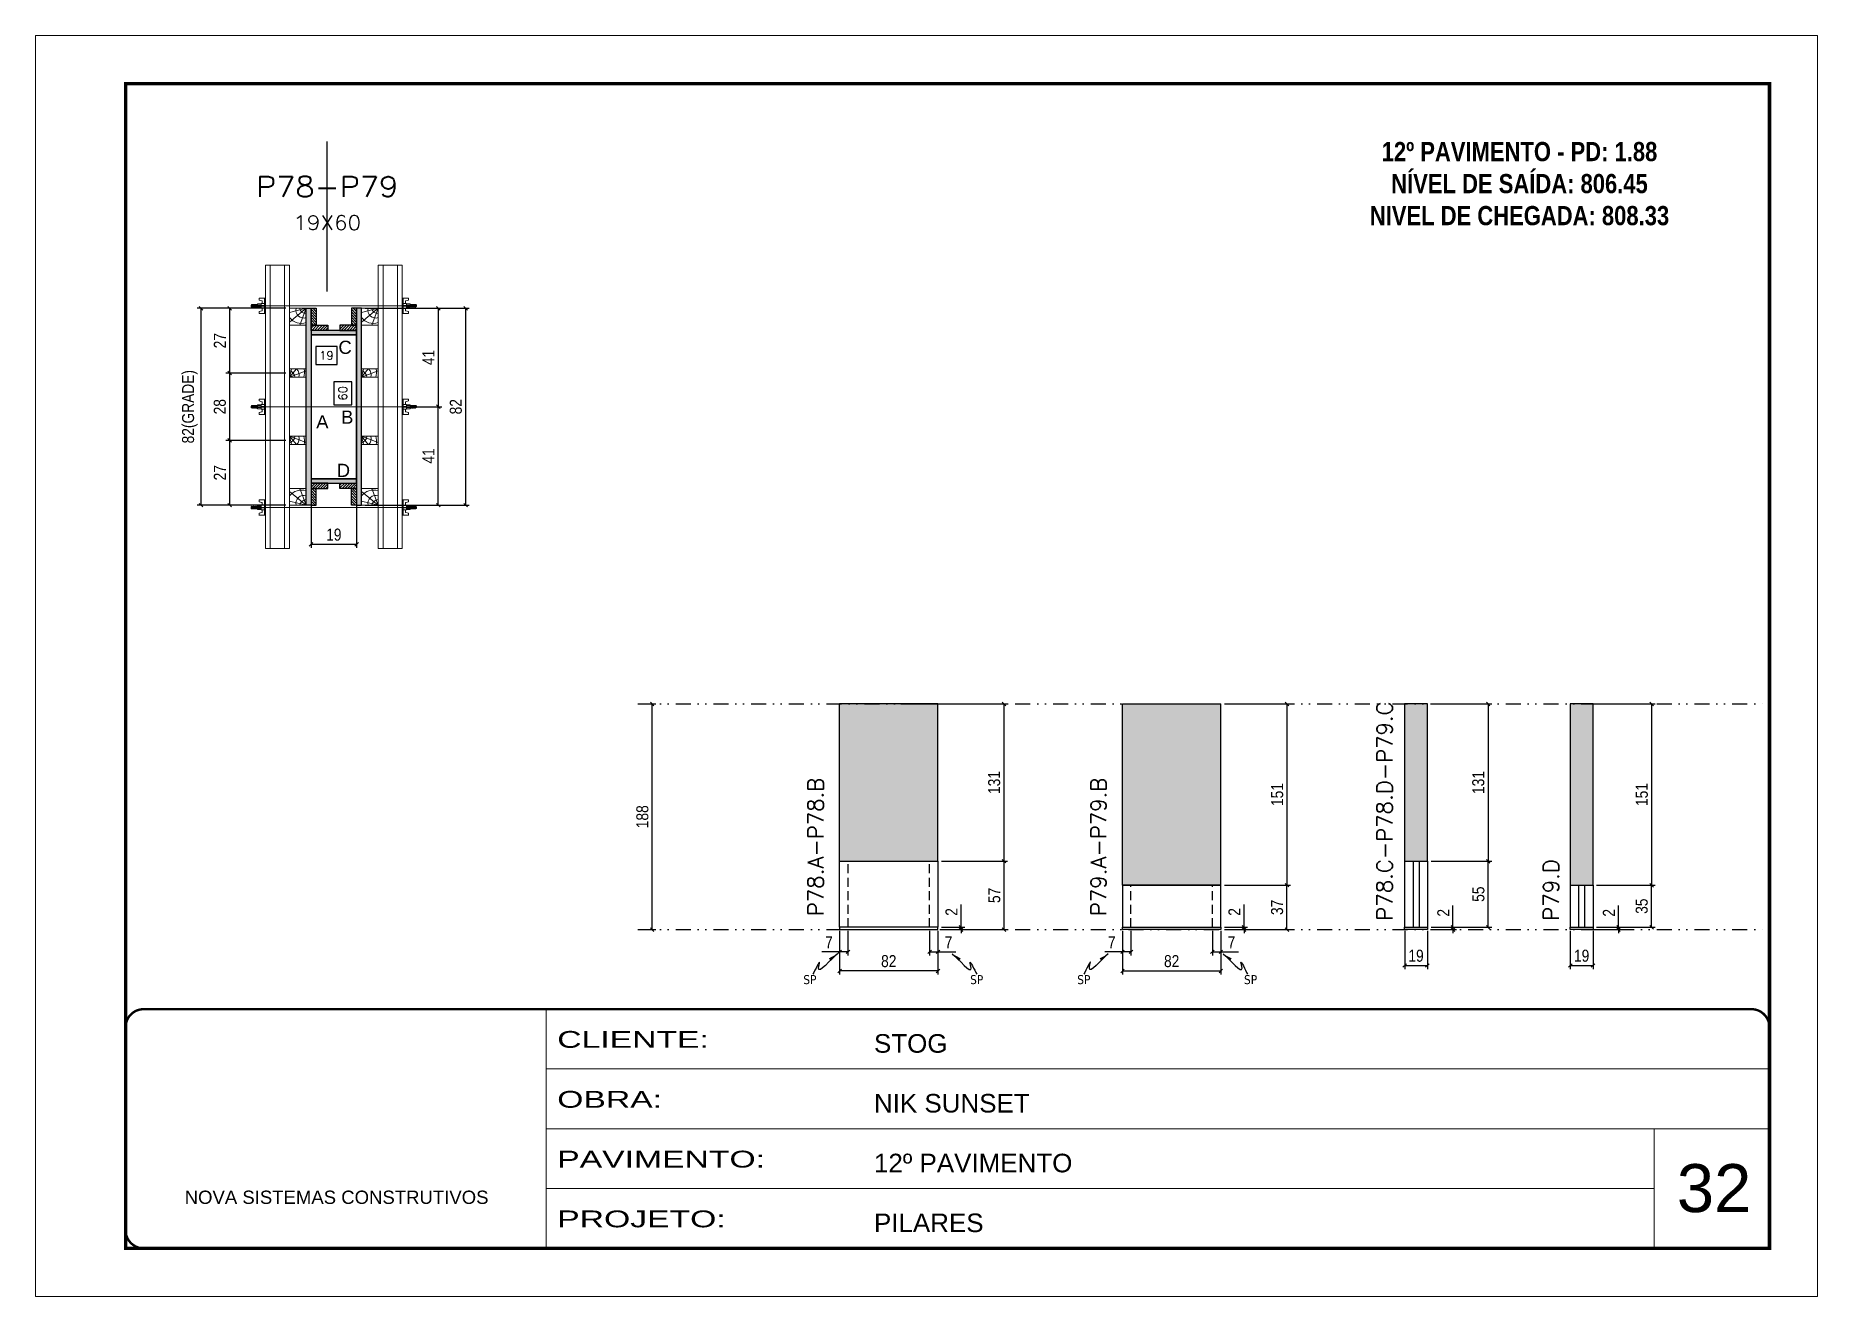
# Model space of a CAD drawing. Extents: x 808 to 7089, y -98 to 17032.
# Drawn here: x 5604 to 7089, y 7942 to 8992 of the extents above; entities that cross this region are included whole.
import ezdxf
from ezdxf.enums import TextEntityAlignment as Align

# ---------------------------------------------------------------- set-up
doc = ezdxf.new("R2010")
doc.units = 0
for name, pattern in [('CONTINUO', [0]), ('DASHED', [0.75, 0.5, -0.25]), ('DIVIDE2', [0.625, 0.25, -0.125, 0, -0.125, 0, -0.125]), ('HIDDEN', [0.375, 0.25, -0.125])]:
    doc.linetypes.add(name, pattern=pattern)
for name, color, linetype, lineweight in [('CARIMBO', 255, 'Continuous', 9), ('Folhas', 255, 'Continuous', 9), ('Hachura', 251, 'Continuous', 9), ('Madeira', 126, 'Continuous', 18), ('Perfil Metálico', 224, 'Continuous', 18), ('SARRAFO DE PRESSAO', 251, 'DASHED', 9), ('Texto Seção', 7, 'Continuous', 15)]:
    doc.layers.add(name, color=color, linetype=linetype, lineweight=lineweight)
for name, color, linetype in [('CHAPA', 1, 'Continuous'), ('COTA', 241, 'Continuous'), ('MEIO_PONT', 93, 'Continuous'), ('NOMENCLATURA', 7, 'Continuous'), ('Nível', 160, 'Continuous'), ('Painéis', 200, 'Continuous'), ('SARR_2.2x7', 40, 'Continuous'), ('SARRAFO', 251, 'Continuous'), ('Sarrafo de Pressão', 42, 'HIDDEN'), ('texto', 7, 'Continuous'), ('Texto de Titulo', 7, 'Continuous'), ('Texto Qtd Sarr', 242, 'Continuous'), ('TEXTO_GERAL', 7, 'Continuous')]:
    doc.layers.add(name, color=color, linetype=linetype)
doc.styles.add('ARIAL', font='arial.ttf')
doc.styles.add('COTA TECNICA', font='techl___.ttf', dxfattribs={"height": 10})
doc.styles.add('COTA TECNICA 2X', font='techl___.ttf', dxfattribs={"height": 10})
doc.styles.add('COTA TECNICA-50', font='techl___.ttf', dxfattribs={"height": 10})
doc.styles.add('REGUA-120', font='ROMANS.shx', dxfattribs={"height": 15})
doc.styles.add('ROMANC', font='techb___.ttf', dxfattribs={"height": 2.5})
doc.styles.add('ROMANS', font='romans.shx')
doc.styles.get("Standard").update_dxf_attribs({"font": 'arial.ttf'})
doc.styles.add('Tecnologia', font='')
doc.styles.get('Tecnologia').set_extended_font_data('Forgotten Futurist')
doc.dimstyles.new('COTA PAINEL-50', dxfattribs={"dimtxt": 10, "dimasz": 3, "dimexe": 3, "dimexo": 3, "dimgap": 3, "dimtad": 1, "dimdec": 1, "dimzin": 12, "dimdsep": 46, "dimtxsty": 'COTA TECNICA-50', "dimblk1": 'OBLIQUE', "dimblk2": 'OBLIQUE', "dimsah": 1, "dimcen": 0.9, "dimclrd": 4, "dimclre": 4, "dimclrt": 240, "dimadec": 1, "dimazin": 3, "dimtfac": 1, "dimtdec": 1, "dimtmove": 0, "dimatfit": 3, "dimfxl": 1, "dimtolj": 1, "dimtzin": 12, "dimarcsym": 0})
doc.dimstyles.new('PAINEL', dxfattribs={"dimtxt": 10, "dimasz": 3, "dimexe": 3, "dimexo": 3, "dimgap": 3, "dimtad": 1, "dimdec": 1, "dimzin": 12, "dimdsep": 46, "dimtxsty": 'COTA TECNICA', "dimblk1": 'OBLIQUE', "dimblk2": 'OBLIQUE', "dimsah": 1, "dimcen": 0.9, "dimclrd": 4, "dimclre": 4, "dimclrt": 240, "dimadec": 1, "dimazin": 3, "dimtfac": 1, "dimtdec": 1, "dimtmove": 0, "dimatfit": 3, "dimfxl": 1, "dimtolj": 1, "dimtzin": 12, "dimarcsym": 0})
doc.dimstyles.new('SECAO PILAR', dxfattribs={"dimtxt": 10, "dimasz": 3, "dimexe": 3, "dimexo": 3, "dimgap": 3, "dimtad": 1, "dimdec": 1, "dimlfac": 0.5, "dimzin": 12, "dimdsep": 46, "dimtxsty": 'COTA TECNICA 2X', "dimblk1": 'OBLIQUE', "dimblk2": 'OBLIQUE', "dimsah": 1, "dimcen": 0.9, "dimclrd": 256, "dimclre": 256, "dimclrt": 256, "dimadec": 1, "dimazin": 3, "dimtfac": 1, "dimtdec": 1, "dimtmove": 0, "dimatfit": 3, "dimfxl": 1, "dimtolj": 1, "dimtzin": 12, "dimarcsym": 0})
doc.dimstyles.new('SECÇÃO 2', dxfattribs={"dimtxt": 7, "dimasz": 6, "dimexe": 0.18, "dimexo": 2, "dimgap": -4, "dimtad": 3, "dimdec": 1, "dimlfac": 0.5, "dimzin": 12, "dimdsep": 46, "dimtxsty": 'ROMANS', "dimblk": 'ARCHTICK', "dimcen": 0.09, "dimse1": 1, "dimse2": 1, "dimsd1": 1, "dimsd2": 1, "dimclrd": 180, "dimclre": 5, "dimclrt": 1, "dimadec": 0, "dimazin": 3, "dimtfac": 1, "dimtdec": 1, "dimtofl": 0, "dimtmove": 0, "dimatfit": 3, "dimldrblk": 'ARCHTICK', "dimfxl": 1, "dimtolj": 1, "dimtzin": 0, "dimarcsym": 0})
doc.dimstyles.get("Standard").update_dxf_attribs({"dimtxt": 0.18, "dimasz": 0.18, "dimexe": 0.18, "dimexo": 0.0625, "dimgap": 0.09, "dimtad": 0, "dimtih": 1, "dimtoh": 1, "dimdec": 4, "dimzin": 0, "dimdsep": 46, "dimtxsty": 'Standard', "dimcen": 0.09, "dimadec": 0, "dimazin": 0, "dimtfac": 1, "dimtdec": 4, "dimtofl": 0, "dimtmove": 0, "dimatfit": 3, "dimfxl": 1, "dimtolj": 1, "dimtzin": 0, "dimarcsym": 0})
pattern_1 = [(135, (-17058.2216, 18104.3411), (-1.12253202, -1.12253202), [])]
pattern_2 = [(135, (-17058.2216, 17889.3411), (-1.12253202, -1.12253202), [])]
pattern_3 = [(45, (15336.1384, 31511.1975), (-1.12253202, 1.12253202), [])]
pattern_4 = [(45, (15336.1384, 31531.1975), (-1.12253202, 1.12253202), [])]
pattern_5 = [(50, (27, -3374.7253), (5.46554, -0.4781726), [0.5715, -6.2865]), (355, (27, -3374.7253), (-1.0573026, 5.7317054), [0.4572, -5.0292175]), (100.451445, (27.4555, -3374.765), (4.4082374, 5.2535326), [0.4857003, -5.3427073]), (46.1842, (27, -3373.201), (8.1323712, -1.26127), [0.85725, -9.42975]), (96.63556, (27.678, -3373.3064), (7.122124, 7.4227837), [0.7285507, -8.014068]), (351.18415, (27, -3373.201), (7.122124, 7.4227837), [0.685799, -7.543792]), (21, (27.762, -3373.5823), (4.5484317, -3.067956), [0.5715, -6.2865]), (326, (27.762, -3373.5823), (1.8540609, 5.525639), [0.4572, -5.0292]), (71.451445, (28.141, -3373.838), (6.4024926, 2.457683), [0.4857003, -5.3426981]), (37.5, (27, -3374.7253), (0.0926581, 2.53665117), [0, -4.96824, 0, -5.1054, 0, -5.04825]), (7.5, (27, -3374.7253), (2.0045899, 3.00541724), [0, -2.91084, 0, -4.85394, 0, -1.92405]), (327.5, (25.3007, -3374.7253), (4.06771786, -0.17186232), [0, -1.905, 0, -5.9436, 0, -7.8867]), (317.5, (24.5387, -3374.7253), (4.4438754, 0.7627947), [0, -2.4765, 0, -3.94716, 0, -5.6007])]

msp = doc.modelspace()

# ---------------------------------------------------------------- texts
at = {"layer": 'CARIMBO', "style": 'ARIAL'}
msp.add_text('32', height=40, dxfattribs=at).set_placement((6971.53, 8012.6))
at = {"layer": 'NOMENCLATURA', "color": 2, "insert": (6840.41, 8930.59), "char_height": 16, "attachment_point": 2, "style": 'ROMANC'}
msp.add_mtext_dynamic_manual_height_columns('\\P12º PAVIMENTO - PD: 1.88\\PNÍVEL DE SAÍDA: 806.45\\PNIVEL DE CHEGADA: 808.33', width=328.3607, gutter_width=1, heights=[0], dxfattribs=at)
at = {"layer": 'texto', "color": 0, "char_height": 7.5, "attachment_point": 5}
for insert in [(6248.97, 8206.19), (6387.99, 8206.19), (6477.26, 8206.19), (6616.29, 8206.19)]:
    msp.add_mtext('{\\fTahoma|b0|i0|c0|p34;\\C4;SP}', dxfattribs=dict(at, insert=insert))
at = {"layer": 'Texto Seção', "char_height": 13, "attachment_point": 7, "rotation": 90, "style": 'REGUA-120'}
for s, insert, width in [('P78.C-P78.D-P79.C', (6734.43, 8255.28), 286.3299), ('P78.A-P78.B', (6260.28, 8259.12), 285.3299), ('P79.A-P79.B', (6496.04, 8259.12), 285.3299), ('\\pxt4;P79.D', (6873.25, 8255.28), 286.3299)]:
    msp.add_mtext(s, dxfattribs=dict(at, insert=insert, width=width))
at = {"layer": 'TEXTO_GERAL', "style": 'ARIAL'}
for s, p in [('C', (5861.59, 8732.89)), ('A', (5842.64, 8670.84)), ('B', (5863.36, 8674.75)), ('D', (5860.19, 8630.39))]:
    msp.add_text(s, height=11, dxfattribs=at).set_placement(p, align=Align.MIDDLE_CENTER)

# ---------------------------------------------------------------- blocks, each defined once
blk = doc.blocks.new('9999999999')
at = {"color": 30, "linetype": 'CONTINUO'}
for p, q in [((98564.6, 34230.2), (98564.6, 34429.4)), ((98564.6, 34379.6), (99584, 34379.6)), ((98564.6, 34329.8), (99488, 34329.8)), ((99584, 34329.8), (99488, 34329.8)), ((99488, 34329.8), (99488, 34230.2)), ((98564.6, 34280), (99488, 34280))]:
    blk.add_line(p, q, dxfattribs=at)
at = {"color": 30, "linetype": 'CONTINUO', "const_width": 2}
blk.add_lwpolyline([(99584, 34230.2), (99584, 34414.4, 0.414214), (99569, 34429.4), (98229, 34429.4, 0.414214), (98214, 34414.4), (98214, 34245.2, 0.414214), (98229, 34230.2), (99584, 34230.2)], format="xyb", dxfattribs=at)
at = {"layer": 'Folhas'}
blk.add_lwpolyline([(98139, 34190.2), (99624, 34190.2), (99624, 35240.2), (98139, 35240.2)], close=True, dxfattribs=at)
at = {"layer": 'Folhas', "color": 30, "const_width": 3}
blk.add_lwpolyline([(98214, 34230.2), (99584, 34230.2), (99584, 35200.2), (98214, 35200.2)], close=True, dxfattribs=at)
at = {"color": 7, "linetype": 'Continuous', "ltscale": 5, "style": 'ARIAL'}
for s, height, p in [('STOG', 15.48, (98837.7, 34393.1)), ('NIK SUNSET', 15.48, (98837.7, 34343.3)), ('12º PAVIMENTO', 15.483, (98837.7, 34293.5)), ('NOVA SISTEMAS CONSTRUTIVOS', 11.059, (98263.2, 34267.2)), ('PILARES', 15.48, (98837.7, 34243.7))]:
    blk.add_text(s, height=height, dxfattribs=at).set_placement(p)
at = {"layer": 'Folhas', "color": 7, "style": 'Tecnologia', "width": 1.5}
for s, p in [('CLIENTE:', (98573.7, 34397.2)), ('OBRA:', (98573.7, 34347.3)), ('PAVIMENTO:', (98573.7, 34297.5)), ('PROJETO:', (98573.7, 34247.7))]:
    blk.add_text(s, height=14, dxfattribs=at).set_placement(p)
blk = doc.blocks.new('_Oblique')
at = {"color": 0, "linetype": 'ByBlock', "lineweight": -2}
blk.add_line((-0.5, -0.5), (0.5, 0.5), dxfattribs=at)
blk = doc.blocks.new('*D2083')
at = {"layer": 'COTA', "color": 4, "lineweight": -2, "transparency": 16777216}
for p, q in [((6108.7, 8435.9), (6120.5, 8435.9)), ((6117.5, 8247.9), (6117.5, 8435.9)), ((6108.7, 8247.9), (6120.5, 8247.9))]:
    blk.add_line(p, q, dxfattribs=at)
at = {"layer": 'Defpoints', "color": 0, "transparency": 16777216}
for p in [(6105.7, 8435.9), (6117.5, 8435.9), (6105.7, 8247.9)]:
    blk.add_point(p, dxfattribs=at)
at = {"layer": 'COTA', "color": 4, "lineweight": -2, "transparency": 16777216, "xscale": 3, "yscale": 3, "zscale": 3}
for p, rotation in [((6117.5, 8435.9), 90), ((6117.5, 8247.9), 270)]:
    blk.add_blockref('_Oblique', p, dxfattribs=dict(at, rotation=rotation))
at = {"layer": 'COTA', "color": 240, "transparency": 16777216, "insert": (6109.4, 8341.9), "char_height": 10, "attachment_point": 5, "rotation": 90, "style": 'COTA TECNICA-50'}
blk.add_mtext('\\A1;188', dxfattribs=at)
blk = doc.blocks.new('*D2055')
at = {"layer": 'COTA', "color": 4, "lineweight": -2, "transparency": 16777216}
for p, q in [((6273.7, 8246.9), (6273.7, 8210.5)), ((6355.7, 8246.9), (6355.7, 8210.5)), ((6355.7, 8213.5), (6273.7, 8213.5))]:
    blk.add_line(p, q, dxfattribs=at)
at = {"layer": 'Defpoints', "color": 0, "transparency": 16777216}
for p in [(6273.7, 8249.9), (6355.7, 8249.9), (6273.7, 8213.5)]:
    blk.add_point(p, dxfattribs=at)
at = {"layer": 'COTA', "color": 4, "lineweight": -2, "transparency": 16777216, "xscale": 3, "yscale": 3, "zscale": 3, "rotation": 180}
blk.add_blockref('_Oblique', (6273.7, 8213.5), dxfattribs=at)
at = {"layer": 'COTA', "color": 4, "lineweight": -2, "transparency": 16777216, "xscale": 3, "yscale": 3, "zscale": 3}
blk.add_blockref('_Oblique', (6355.7, 8213.5), dxfattribs=at)
at = {"layer": 'COTA', "color": 240, "transparency": 16777216, "insert": (6314.7, 8221.6), "char_height": 10, "attachment_point": 5, "style": 'COTA TECNICA'}
blk.add_mtext('\\A1;82', dxfattribs=at)
blk = doc.blocks.new('*D2056')
at = {"layer": 'COTA', "color": 4, "lineweight": -2, "transparency": 16777216}
for p, q in [((6348.7, 8246.9), (6348.7, 8226.4)), ((6355.7, 8244.9), (6355.7, 8226.4)), ((6348.7, 8229.4), (6355.7, 8229.4)), ((6355.7, 8229.4), (6370.5, 8229.4))]:
    blk.add_line(p, q, dxfattribs=at)
at = {"layer": 'Defpoints', "color": 0, "transparency": 16777216}
for p in [(6348.7, 8249.9), (6355.7, 8247.9), (6355.7, 8229.4)]:
    blk.add_point(p, dxfattribs=at)
at = {"layer": 'COTA', "color": 4, "lineweight": -2, "transparency": 16777216, "xscale": 3, "yscale": 3, "zscale": 3, "rotation": 180}
blk.add_blockref('_Oblique', (6348.7, 8229.4), dxfattribs=at)
at = {"layer": 'COTA', "color": 4, "lineweight": -2, "transparency": 16777216, "xscale": 3, "yscale": 3, "zscale": 3}
blk.add_blockref('_Oblique', (6355.7, 8229.4), dxfattribs=at)
at = {"layer": 'COTA', "color": 240, "transparency": 16777216, "insert": (6364.6, 8237.4), "char_height": 10, "attachment_point": 5, "style": 'COTA TECNICA-50'}
blk.add_mtext('\\A1;7', dxfattribs=at)
blk = doc.blocks.new('*D2057')
at = {"layer": 'COTA', "color": 4, "lineweight": -2, "transparency": 16777216}
for p, q in [((6273.7, 8244.9), (6273.7, 8226.4)), ((6280.7, 8246.9), (6280.7, 8226.4)), ((6273.7, 8229.4), (6259, 8229.4)), ((6280.7, 8229.4), (6273.7, 8229.4))]:
    blk.add_line(p, q, dxfattribs=at)
at = {"layer": 'Defpoints', "color": 0, "transparency": 16777216}
for p in [(6273.7, 8247.9), (6280.7, 8249.9), (6273.7, 8229.4)]:
    blk.add_point(p, dxfattribs=at)
at = {"layer": 'COTA', "color": 4, "lineweight": -2, "transparency": 16777216, "xscale": 3, "yscale": 3, "zscale": 3, "rotation": 180}
blk.add_blockref('_Oblique', (6273.7, 8229.4), dxfattribs=at)
at = {"layer": 'COTA', "color": 4, "lineweight": -2, "transparency": 16777216, "xscale": 3, "yscale": 3, "zscale": 3}
blk.add_blockref('_Oblique', (6280.7, 8229.4), dxfattribs=at)
at = {"layer": 'COTA', "color": 240, "transparency": 16777216, "insert": (6264.9, 8237.4), "char_height": 10, "attachment_point": 5, "style": 'COTA TECNICA-50'}
blk.add_mtext('\\A1;7', dxfattribs=at)
blk = doc.blocks.new('*D2058')
at = {"layer": 'COTA', "color": 4, "linetype": 'ByBlock', "lineweight": -2, "transparency": 16777216}
for p, q in [((6358.7, 8304.9), (6413.8, 8304.9)), ((6410.8, 8247.9), (6410.8, 8304.9)), ((6358.7, 8247.9), (6413.8, 8247.9))]:
    blk.add_line(p, q, dxfattribs=at)
at = {"layer": 'Defpoints', "color": 0, "linetype": 'ByBlock', "transparency": 16777216}
for p in [(6355.7, 8304.9), (6410.8, 8304.9), (6355.7, 8247.9)]:
    blk.add_point(p, dxfattribs=at)
at = {"layer": 'COTA', "color": 4, "linetype": 'ByBlock', "lineweight": -2, "transparency": 16777216, "xscale": 3, "yscale": 3, "zscale": 3}
for p, rotation in [((6410.8, 8304.9), 90), ((6410.8, 8247.9), 270)]:
    blk.add_blockref('_Oblique', p, dxfattribs=dict(at, rotation=rotation))
at = {"layer": 'COTA', "color": 240, "linetype": 'ByBlock', "transparency": 16777216, "insert": (6402.7, 8276.4), "char_height": 10, "attachment_point": 5, "rotation": 90, "style": 'COTA TECNICA'}
blk.add_mtext('\\A1;57', dxfattribs=at)
blk = doc.blocks.new('*D2059')
at = {"layer": 'COTA', "color": 4, "lineweight": -2, "transparency": 16777216}
for p, q in [((6375, 8249.9), (6375, 8268.7)), ((6358.7, 8249.9), (6378, 8249.9)), ((6358.7, 8247.9), (6378, 8247.9)), ((6375, 8247.9), (6375, 8249.9)), ((6375, 8247.9), (6375, 8244.9))]:
    blk.add_line(p, q, dxfattribs=at)
at = {"layer": 'Defpoints', "color": 0, "transparency": 16777216}
for p in [(6355.7, 8249.9), (6355.7, 8247.9), (6375, 8247.9)]:
    blk.add_point(p, dxfattribs=at)
at = {"layer": 'COTA', "color": 4, "lineweight": -2, "transparency": 16777216, "xscale": 3, "yscale": 3, "zscale": 3}
for p, rotation in [((6375, 8249.9), 270), ((6375, 8247.9), 90)]:
    blk.add_blockref('_Oblique', p, dxfattribs=dict(at, rotation=rotation))
at = {"layer": 'COTA', "color": 240, "transparency": 16777216, "insert": (6367, 8262.6), "char_height": 10, "attachment_point": 5, "rotation": 90, "style": 'COTA TECNICA-50'}
blk.add_mtext('\\A1;2', dxfattribs=at)
blk = doc.blocks.new('*D2060')
at = {"layer": 'COTA', "color": 4, "linetype": 'ByBlock', "lineweight": -2, "transparency": 16777216}
for p, q in [((6358.7, 8304.9), (6413.8, 8304.9)), ((6410.8, 8247.9), (6410.8, 8304.9)), ((6358.7, 8247.9), (6413.8, 8247.9))]:
    blk.add_line(p, q, dxfattribs=at)
at = {"layer": 'Defpoints', "color": 0, "linetype": 'ByBlock', "transparency": 16777216}
for p in [(6355.7, 8304.9), (6410.8, 8304.9), (6355.7, 8247.9)]:
    blk.add_point(p, dxfattribs=at)
at = {"layer": 'COTA', "color": 4, "linetype": 'ByBlock', "lineweight": -2, "transparency": 16777216, "xscale": 3, "yscale": 3, "zscale": 3}
for p, rotation in [((6410.8, 8304.9), 90), ((6410.8, 8247.9), 270)]:
    blk.add_blockref('_Oblique', p, dxfattribs=dict(at, rotation=rotation))
at = {"layer": 'COTA', "color": 240, "linetype": 'ByBlock', "transparency": 16777216, "insert": (6402.7, 8276.4), "char_height": 10, "attachment_point": 5, "rotation": 90, "style": 'COTA TECNICA'}
blk.add_mtext('\\A1;57', dxfattribs=at)
blk = doc.blocks.new('*D2061')
at = {"layer": 'COTA', "color": 4, "lineweight": -2, "transparency": 16777216}
for p, q in [((6882.7, 8246.9), (6882.7, 8215)), ((6901.7, 8246.9), (6901.7, 8215)), ((6882.7, 8218), (6901.7, 8218))]:
    blk.add_line(p, q, dxfattribs=at)
at = {"layer": 'Defpoints', "color": 0, "transparency": 16777216}
for p in [(6882.7, 8249.9), (6901.7, 8249.9), (6901.7, 8218)]:
    blk.add_point(p, dxfattribs=at)
at = {"layer": 'COTA', "color": 4, "lineweight": -2, "transparency": 16777216, "xscale": 3, "yscale": 3, "zscale": 3, "rotation": 180}
blk.add_blockref('_Oblique', (6882.7, 8218), dxfattribs=at)
at = {"layer": 'COTA', "color": 4, "lineweight": -2, "transparency": 16777216, "xscale": 3, "yscale": 3, "zscale": 3}
blk.add_blockref('_Oblique', (6901.7, 8218), dxfattribs=at)
at = {"layer": 'COTA', "color": 240, "transparency": 16777216, "insert": (6892.2, 8226.1), "char_height": 10, "attachment_point": 5, "style": 'COTA TECNICA'}
blk.add_mtext('\\A1;19', dxfattribs=at)
blk = doc.blocks.new('*D2062')
at = {"layer": 'COTA', "color": 4, "lineweight": -2, "transparency": 16777216}
for p, q in [((6922.9, 8249.9), (6922.9, 8268)), ((6904.7, 8249.9), (6925.9, 8249.9)), ((6904.7, 8247.9), (6925.9, 8247.9)), ((6922.9, 8247.9), (6922.9, 8249.9)), ((6922.9, 8247.9), (6922.9, 8244.9))]:
    blk.add_line(p, q, dxfattribs=at)
at = {"layer": 'Defpoints', "color": 0, "transparency": 16777216}
for p in [(6901.7, 8249.9), (6901.7, 8247.9), (6922.9, 8249.9)]:
    blk.add_point(p, dxfattribs=at)
at = {"layer": 'COTA', "color": 4, "lineweight": -2, "transparency": 16777216, "xscale": 3, "yscale": 3, "zscale": 3}
for p, rotation in [((6922.9, 8249.9), 270), ((6922.9, 8247.9), 90)]:
    blk.add_blockref('_Oblique', p, dxfattribs=dict(at, rotation=rotation))
at = {"layer": 'COTA', "color": 240, "transparency": 16777216, "insert": (6914.9, 8261.9), "char_height": 10, "attachment_point": 5, "rotation": 90, "style": 'COTA TECNICA-50'}
blk.add_mtext('\\A1;2', dxfattribs=at)
blk = doc.blocks.new('*D2084')
at = {"layer": 'COTA', "color": 4, "linetype": 'ByBlock', "lineweight": -2, "transparency": 16777216}
for p, q in [((6904.7, 8435.9), (6953.5, 8435.9)), ((6950.5, 8435.9), (6950.5, 8284.8)), ((6904.7, 8284.8), (6953.5, 8284.8))]:
    blk.add_line(p, q, dxfattribs=at)
at = {"layer": 'Defpoints', "color": 0, "linetype": 'ByBlock', "transparency": 16777216}
for p in [(6901.7, 8435.9), (6901.7, 8284.8), (6950.5, 8284.8)]:
    blk.add_point(p, dxfattribs=at)
at = {"layer": 'COTA', "color": 4, "linetype": 'ByBlock', "lineweight": -2, "transparency": 16777216, "xscale": 3, "yscale": 3, "zscale": 3}
for p, rotation in [((6950.5, 8435.9), 90), ((6950.5, 8284.8), 270)]:
    blk.add_blockref('_Oblique', p, dxfattribs=dict(at, rotation=rotation))
at = {"layer": 'COTA', "color": 240, "linetype": 'ByBlock', "transparency": 16777216, "insert": (6942.4, 8360.4), "char_height": 10, "attachment_point": 5, "rotation": 90, "style": 'COTA TECNICA'}
blk.add_mtext('\\A1;151', dxfattribs=at)
blk = doc.blocks.new('*D2063')
at = {"layer": 'COTA', "color": 4, "lineweight": -2, "transparency": 16777216}
for p, q in [((6904.7, 8284.8), (6953.5, 8284.8)), ((6950.5, 8249.9), (6950.5, 8284.8)), ((6904.7, 8249.9), (6953.5, 8249.9))]:
    blk.add_line(p, q, dxfattribs=at)
at = {"layer": 'Defpoints', "color": 0, "transparency": 16777216}
for p in [(6901.7, 8284.8), (6950.5, 8284.8), (6901.7, 8249.9)]:
    blk.add_point(p, dxfattribs=at)
at = {"layer": 'COTA', "color": 4, "lineweight": -2, "transparency": 16777216, "xscale": 3, "yscale": 3, "zscale": 3}
for p, rotation in [((6950.5, 8284.8), 90), ((6950.5, 8249.9), 270)]:
    blk.add_blockref('_Oblique', p, dxfattribs=dict(at, rotation=rotation))
at = {"layer": 'COTA', "color": 240, "transparency": 16777216, "insert": (6942.3, 8267.4), "char_height": 10, "attachment_point": 5, "rotation": 90, "style": 'COTA TECNICA-50'}
blk.add_mtext('\\A1;35', dxfattribs=at)
blk = doc.blocks.new('*D2064')
at = {"layer": 'COTA', "color": 4, "lineweight": -2, "transparency": 16777216}
for p, q in [((6509.5, 8246.9), (6509.5, 8210.5)), ((6591.5, 8246.9), (6591.5, 8210.5)), ((6509.5, 8213.5), (6591.5, 8213.5))]:
    blk.add_line(p, q, dxfattribs=at)
at = {"layer": 'Defpoints', "color": 0, "transparency": 16777216}
for p in [(6509.5, 8249.9), (6591.5, 8249.9), (6591.5, 8213.5)]:
    blk.add_point(p, dxfattribs=at)
at = {"layer": 'COTA', "color": 4, "lineweight": -2, "transparency": 16777216, "xscale": 3, "yscale": 3, "zscale": 3, "rotation": 180}
blk.add_blockref('_Oblique', (6509.5, 8213.5), dxfattribs=at)
at = {"layer": 'COTA', "color": 4, "lineweight": -2, "transparency": 16777216, "xscale": 3, "yscale": 3, "zscale": 3}
blk.add_blockref('_Oblique', (6591.5, 8213.5), dxfattribs=at)
at = {"layer": 'COTA', "color": 240, "transparency": 16777216, "insert": (6550.5, 8221.6), "char_height": 10, "attachment_point": 5, "style": 'COTA TECNICA'}
blk.add_mtext('\\A1;82', dxfattribs=at)
blk = doc.blocks.new('*D2065')
at = {"layer": 'COTA', "color": 4, "lineweight": -2, "transparency": 16777216}
for p, q in [((6509.5, 8244.9), (6509.5, 8226.4)), ((6516.5, 8246.9), (6516.5, 8226.4)), ((6509.5, 8229.4), (6494.8, 8229.4)), ((6516.5, 8229.4), (6509.5, 8229.4))]:
    blk.add_line(p, q, dxfattribs=at)
at = {"layer": 'Defpoints', "color": 0, "transparency": 16777216}
for p in [(6509.5, 8247.9), (6516.5, 8249.9), (6509.5, 8229.4)]:
    blk.add_point(p, dxfattribs=at)
at = {"layer": 'COTA', "color": 4, "lineweight": -2, "transparency": 16777216, "xscale": 3, "yscale": 3, "zscale": 3, "rotation": 180}
blk.add_blockref('_Oblique', (6509.5, 8229.4), dxfattribs=at)
at = {"layer": 'COTA', "color": 4, "lineweight": -2, "transparency": 16777216, "xscale": 3, "yscale": 3, "zscale": 3}
blk.add_blockref('_Oblique', (6516.5, 8229.4), dxfattribs=at)
at = {"layer": 'COTA', "color": 240, "transparency": 16777216, "insert": (6500.6, 8237.4), "char_height": 10, "attachment_point": 5, "style": 'COTA TECNICA-50'}
blk.add_mtext('\\A1;7', dxfattribs=at)
blk = doc.blocks.new('*D2066')
at = {"layer": 'COTA', "color": 4, "lineweight": -2, "transparency": 16777216}
for p, q in [((6584.5, 8246.9), (6584.5, 8226.4)), ((6591.5, 8244.9), (6591.5, 8226.4)), ((6584.5, 8229.4), (6591.5, 8229.4)), ((6591.5, 8229.4), (6606.2, 8229.4))]:
    blk.add_line(p, q, dxfattribs=at)
at = {"layer": 'Defpoints', "color": 0, "transparency": 16777216}
for p in [(6584.5, 8249.9), (6591.5, 8247.9), (6591.5, 8229.4)]:
    blk.add_point(p, dxfattribs=at)
at = {"layer": 'COTA', "color": 4, "lineweight": -2, "transparency": 16777216, "xscale": 3, "yscale": 3, "zscale": 3, "rotation": 180}
blk.add_blockref('_Oblique', (6584.5, 8229.4), dxfattribs=at)
at = {"layer": 'COTA', "color": 4, "lineweight": -2, "transparency": 16777216, "xscale": 3, "yscale": 3, "zscale": 3}
blk.add_blockref('_Oblique', (6591.5, 8229.4), dxfattribs=at)
at = {"layer": 'COTA', "color": 240, "transparency": 16777216, "insert": (6600.4, 8237.4), "char_height": 10, "attachment_point": 5, "style": 'COTA TECNICA-50'}
blk.add_mtext('\\A1;7', dxfattribs=at)
blk = doc.blocks.new('*D2067')
at = {"layer": 'COTA', "color": 4, "linetype": 'ByBlock', "lineweight": -2, "transparency": 16777216}
for p, q in [((6594.5, 8284.9), (6649.6, 8284.9)), ((6646.6, 8247.9), (6646.6, 8284.9)), ((6594.5, 8247.9), (6649.6, 8247.9))]:
    blk.add_line(p, q, dxfattribs=at)
at = {"layer": 'Defpoints', "color": 0, "linetype": 'ByBlock', "transparency": 16777216}
for p in [(6591.5, 8284.9), (6646.6, 8284.9), (6591.5, 8247.9)]:
    blk.add_point(p, dxfattribs=at)
at = {"layer": 'COTA', "color": 4, "linetype": 'ByBlock', "lineweight": -2, "transparency": 16777216, "xscale": 3, "yscale": 3, "zscale": 3}
for p, rotation in [((6646.6, 8284.9), 90), ((6646.6, 8247.9), 270)]:
    blk.add_blockref('_Oblique', p, dxfattribs=dict(at, rotation=rotation))
at = {"layer": 'COTA', "color": 240, "linetype": 'ByBlock', "transparency": 16777216, "insert": (6638.4, 8266.4), "char_height": 10, "attachment_point": 5, "rotation": 90, "style": 'COTA TECNICA'}
blk.add_mtext('\\A1;37', dxfattribs=at)
blk = doc.blocks.new('*D2068')
at = {"layer": 'COTA', "color": 4, "lineweight": -2, "transparency": 16777216}
for p, q in [((6610.8, 8249.9), (6610.8, 8268.7)), ((6594.5, 8249.9), (6613.8, 8249.9)), ((6594.5, 8247.9), (6613.8, 8247.9)), ((6610.8, 8247.9), (6610.8, 8249.9)), ((6610.8, 8247.9), (6610.8, 8244.9))]:
    blk.add_line(p, q, dxfattribs=at)
at = {"layer": 'Defpoints', "color": 0, "transparency": 16777216}
for p in [(6591.5, 8249.9), (6591.5, 8247.9), (6610.8, 8247.9)]:
    blk.add_point(p, dxfattribs=at)
at = {"layer": 'COTA', "color": 4, "lineweight": -2, "transparency": 16777216, "xscale": 3, "yscale": 3, "zscale": 3}
for p, rotation in [((6610.8, 8249.9), 270), ((6610.8, 8247.9), 90)]:
    blk.add_blockref('_Oblique', p, dxfattribs=dict(at, rotation=rotation))
at = {"layer": 'COTA', "color": 240, "transparency": 16777216, "insert": (6602.8, 8262.6), "char_height": 10, "attachment_point": 5, "rotation": 90, "style": 'COTA TECNICA-50'}
blk.add_mtext('\\A1;2', dxfattribs=at)
blk = doc.blocks.new('*D2069')
at = {"layer": 'COTA', "color": 4, "linetype": 'ByBlock', "lineweight": -2, "transparency": 16777216}
for p, q in [((6594.5, 8284.9), (6649.6, 8284.9)), ((6646.6, 8247.9), (6646.6, 8284.9)), ((6594.5, 8247.9), (6649.6, 8247.9))]:
    blk.add_line(p, q, dxfattribs=at)
at = {"layer": 'Defpoints', "color": 0, "linetype": 'ByBlock', "transparency": 16777216}
for p in [(6591.5, 8284.9), (6646.6, 8284.9), (6591.5, 8247.9)]:
    blk.add_point(p, dxfattribs=at)
at = {"layer": 'COTA', "color": 4, "linetype": 'ByBlock', "lineweight": -2, "transparency": 16777216, "xscale": 3, "yscale": 3, "zscale": 3}
for p, rotation in [((6646.6, 8284.9), 90), ((6646.6, 8247.9), 270)]:
    blk.add_blockref('_Oblique', p, dxfattribs=dict(at, rotation=rotation))
at = {"layer": 'COTA', "color": 240, "linetype": 'ByBlock', "transparency": 16777216, "insert": (6638.4, 8266.4), "char_height": 10, "attachment_point": 5, "rotation": 90, "style": 'COTA TECNICA'}
blk.add_mtext('\\A1;37', dxfattribs=at)
blk = doc.blocks.new('*D2070')
at = {"layer": 'COTA', "color": 4, "lineweight": -2, "transparency": 16777216}
for p, q in [((6744.7, 8246.9), (6744.7, 8215)), ((6763.7, 8246.9), (6763.7, 8215)), ((6744.7, 8218), (6763.7, 8218))]:
    blk.add_line(p, q, dxfattribs=at)
at = {"layer": 'Defpoints', "color": 0, "transparency": 16777216}
for p in [(6744.7, 8249.9), (6763.7, 8249.9), (6763.7, 8218)]:
    blk.add_point(p, dxfattribs=at)
at = {"layer": 'COTA', "color": 4, "lineweight": -2, "transparency": 16777216, "xscale": 3, "yscale": 3, "zscale": 3, "rotation": 180}
blk.add_blockref('_Oblique', (6744.7, 8218), dxfattribs=at)
at = {"layer": 'COTA', "color": 4, "lineweight": -2, "transparency": 16777216, "xscale": 3, "yscale": 3, "zscale": 3}
blk.add_blockref('_Oblique', (6763.7, 8218), dxfattribs=at)
at = {"layer": 'COTA', "color": 240, "transparency": 16777216, "insert": (6754.2, 8226.1), "char_height": 10, "attachment_point": 5, "style": 'COTA TECNICA'}
blk.add_mtext('\\A1;19', dxfattribs=at)
blk = doc.blocks.new('*D2071')
at = {"layer": 'COTA', "color": 4, "lineweight": -2, "transparency": 16777216}
for p, q in [((6784.9, 8249.9), (6784.9, 8268)), ((6766.7, 8249.9), (6787.9, 8249.9)), ((6766.7, 8247.9), (6787.9, 8247.9)), ((6784.9, 8247.9), (6784.9, 8249.9)), ((6784.9, 8247.9), (6784.9, 8244.9))]:
    blk.add_line(p, q, dxfattribs=at)
at = {"layer": 'Defpoints', "color": 0, "transparency": 16777216}
for p in [(6763.7, 8249.9), (6763.7, 8247.9), (6784.9, 8249.9)]:
    blk.add_point(p, dxfattribs=at)
at = {"layer": 'COTA', "color": 4, "lineweight": -2, "transparency": 16777216, "xscale": 3, "yscale": 3, "zscale": 3}
for p, rotation in [((6784.9, 8249.9), 270), ((6784.9, 8247.9), 90)]:
    blk.add_blockref('_Oblique', p, dxfattribs=dict(at, rotation=rotation))
at = {"layer": 'COTA', "color": 240, "transparency": 16777216, "insert": (6776.9, 8261.9), "char_height": 10, "attachment_point": 5, "rotation": 90, "style": 'COTA TECNICA-50'}
blk.add_mtext('\\A1;2', dxfattribs=at)
blk = doc.blocks.new('*D2085')
at = {"layer": 'COTA', "color": 4, "linetype": 'ByBlock', "lineweight": -2, "transparency": 16777216}
for p, q in [((6766.7, 8435.9), (6817.3, 8435.9)), ((6814.3, 8435.9), (6814.3, 8304.8)), ((6766.7, 8304.8), (6817.3, 8304.8))]:
    blk.add_line(p, q, dxfattribs=at)
at = {"layer": 'Defpoints', "color": 0, "linetype": 'ByBlock', "transparency": 16777216}
for p in [(6763.7, 8435.9), (6763.7, 8304.8), (6814.3, 8304.8)]:
    blk.add_point(p, dxfattribs=at)
at = {"layer": 'COTA', "color": 4, "linetype": 'ByBlock', "lineweight": -2, "transparency": 16777216, "xscale": 3, "yscale": 3, "zscale": 3}
for p, rotation in [((6814.3, 8435.9), 90), ((6814.3, 8304.8), 270)]:
    blk.add_blockref('_Oblique', p, dxfattribs=dict(at, rotation=rotation))
at = {"layer": 'COTA', "color": 240, "linetype": 'ByBlock', "transparency": 16777216, "insert": (6806.1, 8370.4), "char_height": 10, "attachment_point": 5, "rotation": 90, "style": 'COTA TECNICA'}
blk.add_mtext('\\A1;131', dxfattribs=at)
blk = doc.blocks.new('*D2086')
at = {"layer": 'COTA', "color": 4, "lineweight": -2, "transparency": 16777216}
for p, q in [((6766.7, 8304.9), (6817.3, 8304.9)), ((6814.3, 8249.9), (6814.3, 8304.9)), ((6766.7, 8249.9), (6817.3, 8249.9))]:
    blk.add_line(p, q, dxfattribs=at)
at = {"layer": 'Defpoints', "color": 0, "transparency": 16777216}
for p in [(6763.7, 8304.9), (6814.3, 8304.9), (6763.7, 8249.9)]:
    blk.add_point(p, dxfattribs=at)
at = {"layer": 'COTA', "color": 4, "lineweight": -2, "transparency": 16777216, "xscale": 3, "yscale": 3, "zscale": 3}
for p, rotation in [((6814.3, 8304.9), 90), ((6814.3, 8249.9), 270)]:
    blk.add_blockref('_Oblique', p, dxfattribs=dict(at, rotation=rotation))
at = {"layer": 'COTA', "color": 240, "transparency": 16777216, "insert": (6806.2, 8277.4), "char_height": 10, "attachment_point": 5, "rotation": 90, "style": 'COTA TECNICA-50'}
blk.add_mtext('\\A1;55', dxfattribs=at)
blk = doc.blocks.new('*D2072')
at = {"layer": 'COTA', "color": 4, "lineweight": -2, "transparency": 16777216}
for p, q in [((6594.5, 8435.9), (6649.6, 8435.9)), ((6646.6, 8435.9), (6646.6, 8284.9)), ((6594.5, 8284.9), (6649.6, 8284.9))]:
    blk.add_line(p, q, dxfattribs=at)
at = {"layer": 'Defpoints', "color": 0, "transparency": 16777216}
for p in [(6591.5, 8435.9), (6591.5, 8284.9), (6646.6, 8284.9)]:
    blk.add_point(p, dxfattribs=at)
at = {"layer": 'COTA', "color": 4, "lineweight": -2, "transparency": 16777216, "xscale": 3, "yscale": 3, "zscale": 3}
for p, rotation in [((6646.6, 8435.9), 90), ((6646.6, 8284.9), 270)]:
    blk.add_blockref('_Oblique', p, dxfattribs=dict(at, rotation=rotation))
at = {"layer": 'COTA', "color": 240, "transparency": 16777216, "insert": (6638.5, 8360.4), "char_height": 10, "attachment_point": 5, "rotation": 90, "style": 'COTA TECNICA-50'}
blk.add_mtext('\\A1;151', dxfattribs=at)
blk = doc.blocks.new('*D2073')
at = {"layer": 'COTA', "color": 4, "lineweight": -2, "transparency": 16777216}
for p, q in [((6324.7, 8435.9), (6413.8, 8435.9)), ((6410.8, 8304.9), (6410.8, 8435.9)), ((6358.7, 8304.9), (6413.8, 8304.9))]:
    blk.add_line(p, q, dxfattribs=at)
at = {"layer": 'Defpoints', "color": 0, "transparency": 16777216}
for p in [(6321.7, 8435.9), (6410.8, 8435.9), (6355.7, 8304.9)]:
    blk.add_point(p, dxfattribs=at)
at = {"layer": 'COTA', "color": 4, "lineweight": -2, "transparency": 16777216, "xscale": 3, "yscale": 3, "zscale": 3}
for p, rotation in [((6410.8, 8435.9), 90), ((6410.8, 8304.9), 270)]:
    blk.add_blockref('_Oblique', p, dxfattribs=dict(at, rotation=rotation))
at = {"layer": 'COTA', "color": 240, "transparency": 16777216, "insert": (6402.6, 8370.4), "char_height": 10, "attachment_point": 5, "rotation": 90, "style": 'COTA TECNICA-50'}
blk.add_mtext('\\A1;131', dxfattribs=at)
blk = doc.blocks.new('titulo1')
at = {"layer": 'Defpoints', "color": 252, "linetype": 'HIDDEN', "ltscale": 2}
blk.add_line((0, 0), (0, 125), dxfattribs=at)
at = {"layer": 'Defpoints', "style": 'ROMANS', "oblique": 15}
blk.add_attdef('FOLHA', text='', height=10, dxfattribs=at).set_placement((0, 15.6), align=Align.MIDDLE_CENTER)
at = {"layer": 'Texto Qtd Sarr', "color": 3, "style": 'ROMANS', "oblique": 15}
for tag, height, p in [('TITULO', 17, (0, 71.4)), ('SEÇÃO', 12, (0, 41.5))]:
    blk.add_attdef(tag, text='', height=height, dxfattribs=at).set_placement(p, align=Align.MIDDLE_CENTER)
blk = doc.blocks.new('*D2074')
at = {"layer": 'COTA', "color": 180, "lineweight": -2, "transparency": 16777216}
for p, q in [((5867.2, 8704.1), (5852.2, 8704.1)), ((5852.2, 8704.1), (5852.2, 8685.1)), ((5867.2, 8685.1), (5867.2, 8704.1)), ((5852.2, 8685.1), (5867.2, 8685.1))]:
    blk.add_line(p, q, dxfattribs=at)
at = {"layer": 'Defpoints', "color": 0, "transparency": 16777216}
for p in [(5833.2, 8743.4), (5833.2, 8623.4), (5871.2, 8623.4)]:
    blk.add_point(p, dxfattribs=at)
at = {"layer": 'COTA', "color": 1, "transparency": 16777216, "insert": (5859.7, 8694.6), "char_height": 7, "attachment_point": 5, "rotation": 90, "style": 'ROMANS'}
blk.add_mtext('\\A1;60', dxfattribs=at)
blk = doc.blocks.new('_ArchTick')
at = {"color": 0, "linetype": 'ByBlock', "const_width": 0.15}
blk.add_lwpolyline([(-0.5, -0.5), (0.5, 0.5)], dxfattribs=at)
blk = doc.blocks.new('*D2075')
at = {"layer": 'COTA', "color": 180, "lineweight": -2, "transparency": 16777216}
for p, q in [((5855.1, 8733.6), (5837.1, 8733.6)), ((5837.1, 8733.6), (5837.1, 8718.6)), ((5855.1, 8718.6), (5855.1, 8733.6)), ((5837.1, 8718.6), (5855.1, 8718.6))]:
    blk.add_line(p, q, dxfattribs=at)
at = {"layer": 'Defpoints', "color": 0, "transparency": 16777216}
for p in [(5833.2, 8743.4), (5871.2, 8743.4), (5871.2, 8714.6)]:
    blk.add_point(p, dxfattribs=at)
at = {"layer": 'COTA', "color": 1, "transparency": 16777216, "insert": (5846.1, 8726.1), "char_height": 7, "attachment_point": 5, "style": 'ROMANS'}
blk.add_mtext('\\A1;19', dxfattribs=at)
blk = doc.blocks.new('C')
at = {"layer": 'Hachura', "color": 0}
for p, q in [((0, 3.22), (0, -3.22)), ((0.45, 3.22), (0, 3.22)), ((0.46, 3.16), (0, 3.16)), ((0.46, 3.05), (0, 3.05)), ((0.46, 2.88), (0, 2.88)), ((0, 2.75), (0, -1.16)), ((0.46, 2.65), (0, 2.65)), ((0.46, 2.23), (0, 2.23)), ((0.46, 1.51), (0, 1.51)), ((0.39, 0.49), (0.17, 0.49)), ((0.45, -3.23), (0.45, 3.22)), ((0.45, 3.22), (2.58, 3.22)), ((1.74, 0.97), (0.45, 0.97)), ((1.45, 0.1), (0.45, 0.1)), ((1.35, 1.94), (1.35, 0.96)), ((2.58, 2.39), (1.47, 2.09)), ((1.74, -0.97), (1.74, 0.97)), ((1.74, 0.97), (1.74, 0.84)), ((1.74, 0.97), (1.74, 0.84)), ((1.74, 0.84), (3.35, 0.84)), ((3.35, 0.45), (1.74, 0.45)), ((2.58, 3.22), (2.58, 2.39)), ((3.32, 0.84), (3.32, -0.84)), ((3.35, 0.84), (3.35, -0.84)), ((3.68, 0.45), (3.35, 0.45)), ((3.84, -0.52), (3.35, 0.45)), ((3.35, 0.06), (3.67, -0.57)), ((3.68, 0.45), (4.16, -0.52)), ((3.72, 0.5), (4.25, -0.57)), ((4.37, -0.55), (3.83, 0.53)), ((4.15, 0.45), (3.93, 0.45)), ((4.42, -0.52), (3.93, 0.45)), ((4.15, 0.45), (4.26, 0.45)), ((4.26, 0.45), (4.74, -0.52)), ((4.3, 0.5), (4.83, -0.57)), ((4.95, -0.55), (4.41, 0.53)), ((4.51, 0.45), (4.84, 0.45)), ((5, -0.52), (4.51, 0.45)), ((4.84, 0.45), (5.32, -0.52)), ((4.88, 0.5), (5.41, -0.57)), ((5.53, -0.55), (4.99, 0.53)), ((5.58, -0.52), (5.09, 0.45)), ((5.42, 0.45), (5.09, 0.45)), ((5.58, -0.52), (5.09, 0.45)), ((5.42, 0.45), (5.74, -0.19)), ((5.46, 0.5), (5.74, -0.07)), ((5.74, 0.19), (5.57, 0.53)), ((5.74, 0.32), (5.68, 0.45)), ((5.68, 0.45), (5.74, 0.45)), ((5.74, 0.45), (5.9, 0.29)), ((5.74, 0.45), (5.74, -0.52)), ((5.9, -0.36), (5.9, 0.29)), ((0.45, 0), (0, 0)), ((0.46, -1.52), (0, -1.52)), ((0.46, -2.23), (0, -2.23)), ((0.46, -2.65), (0, -2.65)), ((0.46, -2.88), (0, -2.88)), ((0.46, -3.05), (0, -3.05)), ((0.46, -3.16), (0, -3.16)), ((0, -3.22), (2.57, -3.22)), ((0.08, -0.48), (0.29, -0.48)), ((0.29, -0.48), (0.4, -0.48)), ((0.45, 0), (0.45, -0.97)), ((0.45, -0.16), (1.45, -0.16)), ((0.45, -0.65), (0.45, -0.32)), ((0.45, -3.23), (0.45, -0.65)), ((0.45, -0.97), (1.74, -0.97)), ((1.35, -1.94), (1.35, -0.97)), ((2.58, -2.39), (1.47, -2.1)), ((3.35, -0.32), (1.74, -0.32)), ((3.35, -0.84), (1.74, -0.84)), ((2.58, -3.23), (2.58, -2.39)), ((3.35, -0.07), (3.58, -0.52)), ((3.35, -0.52), (3.58, -0.52)), ((3.84, -0.52), (4.16, -0.52)), ((4.42, -0.52), (4.74, -0.52)), ((4.63, -0.52), (4.74, -0.52)), ((5, -0.52), (5.32, -0.52)), ((5.58, -0.52), (5.74, -0.52)), ((5.74, -0.52), (5.9, -0.36)), ((5.74, -0.52), (5.74, -0.52))]:
    blk.add_line(p, q, dxfattribs=at)
for centre, radius, start, end in [((1.52, 1.94), 0.161, 104.74356, 180), ((1.44, -0.03), 0.129, 272.69497, 87.30503), ((3.81, 0.39), 0.143, 25.56881, 154.43119), ((4.39, 0.39), 0.143, 25.56881, 154.43119), ((4.97, 0.39), 0.143, 25.56881, 154.43119), ((5.55, 0.39), 0.143, 25.56881, 154.43119), ((0.17, -0.37), 0.174, 221.74404, 317.85924), ((1.52, -1.94), 0.161, 180, 255.25644), ((3.71, -0.4), 0.174, 222.14076, 318.25596), ((4.29, -0.4), 0.174, 222.14076, 318.25596), ((4.87, -0.4), 0.174, 222.14076, 318.25596), ((5.45, -0.4), 0.174, 222.14076, 318.25596), ((5.61, -0.4), 0.174, 317.85924, 318.25596)]:
    blk.add_arc(centre, radius, start, end, dxfattribs=at)
blk = doc.blocks.new('*D2087')
at = {"layer": 'COTA', "lineweight": -2, "transparency": 16777216}
for p, q in [((5833.2, 8616.8), (5833.2, 8565.8)), ((5871.2, 8616.8), (5871.2, 8565.8)), ((5833.2, 8568.8), (5871.2, 8568.8))]:
    blk.add_line(p, q, dxfattribs=at)
at = {"layer": 'Defpoints', "color": 0, "transparency": 16777216}
for p in [(5833.2, 8619.8), (5871.2, 8619.8), (5871.2, 8568.8)]:
    blk.add_point(p, dxfattribs=at)
at = {"layer": 'COTA', "lineweight": -2, "transparency": 16777216, "xscale": 3, "yscale": 3, "zscale": 3, "rotation": 180}
blk.add_blockref('_Oblique', (5833.2, 8568.8), dxfattribs=at)
at = {"layer": 'COTA', "lineweight": -2, "transparency": 16777216, "xscale": 3, "yscale": 3, "zscale": 3}
blk.add_blockref('_Oblique', (5871.2, 8568.8), dxfattribs=at)
at = {"layer": 'COTA', "transparency": 16777216, "insert": (5852.2, 8576.8), "char_height": 10, "attachment_point": 5, "style": 'COTA TECNICA 2X'}
blk.add_mtext('\\A1;19', dxfattribs=at)
blk = doc.blocks.new('*D2076')
at = {"layer": 'COTA', "lineweight": -2, "transparency": 16777216}
for p, q in [((5812.2, 8765.4), (5738.4, 8765.4)), ((5741.4, 8765.4), (5741.4, 8601.4)), ((5812.2, 8601.4), (5738.4, 8601.4))]:
    blk.add_line(p, q, dxfattribs=at)
at = {"layer": 'Defpoints', "color": 0, "transparency": 16777216}
for p in [(5815.2, 8765.4), (5741.4, 8601.4), (5815.2, 8601.4)]:
    blk.add_point(p, dxfattribs=at)
at = {"layer": 'COTA', "lineweight": -2, "transparency": 16777216, "xscale": 3, "yscale": 3, "zscale": 3}
for p, rotation in [((5741.4, 8765.4), 90), ((5741.4, 8601.4), 270)]:
    blk.add_blockref('_Oblique', p, dxfattribs=dict(at, rotation=rotation))
at = {"layer": 'COTA', "transparency": 16777216, "insert": (5732.2, 8683.4), "char_height": 10, "attachment_point": 5, "rotation": 90, "style": 'COTA TECNICA 2X'}
blk.add_mtext('\\A1;82(GRADE)', dxfattribs=at)
blk = doc.blocks.new('*D2077')
at = {"layer": 'COTA', "lineweight": -2, "transparency": 16777216}
for p, q in [((5812.2, 8655.4), (5762.3, 8655.4)), ((5765.3, 8655.4), (5765.3, 8601.4)), ((5812.2, 8601.4), (5762.3, 8601.4))]:
    blk.add_line(p, q, dxfattribs=at)
at = {"layer": 'Defpoints', "color": 0, "transparency": 16777216}
for p in [(5815.2, 8655.4), (5765.3, 8601.4), (5815.2, 8601.4)]:
    blk.add_point(p, dxfattribs=at)
at = {"layer": 'COTA', "lineweight": -2, "transparency": 16777216, "xscale": 3, "yscale": 3, "zscale": 3}
for p, rotation in [((5765.3, 8655.4), 90), ((5765.3, 8601.4), 270)]:
    blk.add_blockref('_Oblique', p, dxfattribs=dict(at, rotation=rotation))
at = {"layer": 'COTA', "transparency": 16777216, "insert": (5757.2, 8628.4), "char_height": 10, "attachment_point": 5, "rotation": 90, "style": 'COTA TECNICA 2X'}
blk.add_mtext('\\A1;27', dxfattribs=at)
blk = doc.blocks.new('PONTALETE')
at = {"layer": 'Madeira'}
for q in [(2.71, 7), (7, 5.76), (7, 1.74)]:
    blk.add_line((0, 0), q, dxfattribs=at)
blk.add_lwpolyline([(0, 0), (7, 0), (7, 7), (0, 7)], close=True, dxfattribs=at)
for centre, radius, start, end in [((2.04, 0.06), 6.23, 37.28179, 109.09128), ((1.09, 0.9), 3.19, 343.60304, 109.98471), ((-0.21, -0.78), 3.09, 14.63219, 86.0383)]:
    blk.add_arc(centre, radius, start, end, dxfattribs=at)
blk = doc.blocks.new('MEIO PONTALETE')
at = {"layer": 'Madeira'}
for q in [(2.71, 7), (3.5, 2.88), (3.5, 0.87)]:
    blk.add_line((0, 0), q, dxfattribs=at)
blk.add_lwpolyline([(0, 0), (3.5, 0), (3.5, 7), (0, 7)], close=True, dxfattribs=at)
for centre, radius, start, end in [((2.04, 0.06), 6.23, 76.44987, 109.09128), ((1.09, 0.9), 3.19, 40.90626, 109.98471), ((-0.21, -0.78), 3.09, 14.63219, 86.0383)]:
    blk.add_arc(centre, radius, start, end, dxfattribs=at)
blk = doc.blocks.new('*D2078')
at = {"layer": 'COTA', "lineweight": -2, "transparency": 16777216}
for p, q in [((5812.2, 8765.4), (5762.3, 8765.4)), ((5765.3, 8765.4), (5765.3, 8711.4)), ((5812.2, 8711.4), (5762.3, 8711.4))]:
    blk.add_line(p, q, dxfattribs=at)
at = {"layer": 'Defpoints', "color": 0, "transparency": 16777216}
for p in [(5815.2, 8765.4), (5765.3, 8711.4), (5815.2, 8711.4)]:
    blk.add_point(p, dxfattribs=at)
at = {"layer": 'COTA', "lineweight": -2, "transparency": 16777216, "xscale": 3, "yscale": 3, "zscale": 3}
for p, rotation in [((5765.3, 8765.4), 90), ((5765.3, 8711.4), 270)]:
    blk.add_blockref('_Oblique', p, dxfattribs=dict(at, rotation=rotation))
at = {"layer": 'COTA', "transparency": 16777216, "insert": (5757.2, 8738.4), "char_height": 10, "attachment_point": 5, "rotation": 90, "style": 'COTA TECNICA 2X'}
blk.add_mtext('\\A1;27', dxfattribs=at)
blk = doc.blocks.new('*D2079')
at = {"layer": 'COTA', "lineweight": -2, "transparency": 16777216}
for p, q in [((5812.2, 8711.4), (5762.3, 8711.4)), ((5765.3, 8711.4), (5765.3, 8655.4)), ((5812.2, 8655.4), (5762.3, 8655.4))]:
    blk.add_line(p, q, dxfattribs=at)
at = {"layer": 'Defpoints', "color": 0, "transparency": 16777216}
for p in [(5815.2, 8711.4), (5765.3, 8655.4), (5815.2, 8655.4)]:
    blk.add_point(p, dxfattribs=at)
at = {"layer": 'COTA', "lineweight": -2, "transparency": 16777216, "xscale": 3, "yscale": 3, "zscale": 3}
for p, rotation in [((5765.3, 8711.4), 90), ((5765.3, 8655.4), 270)]:
    blk.add_blockref('_Oblique', p, dxfattribs=dict(at, rotation=rotation))
at = {"layer": 'COTA', "transparency": 16777216, "insert": (5757.2, 8683.4), "char_height": 10, "attachment_point": 5, "rotation": 90, "style": 'COTA TECNICA 2X'}
blk.add_mtext('\\A1;28', dxfattribs=at)
blk = doc.blocks.new('*D2080')
at = {"layer": 'COTA', "lineweight": -2, "transparency": 16777216}
for p, q in [((5878.2, 8765.4), (5965, 8765.4)), ((5962, 8765.4), (5962, 8601.4)), ((5878.2, 8601.4), (5965, 8601.4))]:
    blk.add_line(p, q, dxfattribs=at)
at = {"layer": 'Defpoints', "color": 0, "transparency": 16777216}
for p in [(5875.2, 8765.4), (5875.2, 8601.4), (5962, 8601.4)]:
    blk.add_point(p, dxfattribs=at)
at = {"layer": 'COTA', "lineweight": -2, "transparency": 16777216, "xscale": 3, "yscale": 3, "zscale": 3}
for p, rotation in [((5962, 8765.4), 90), ((5962, 8601.4), 270)]:
    blk.add_blockref('_Oblique', p, dxfattribs=dict(at, rotation=rotation))
at = {"layer": 'COTA', "transparency": 16777216, "insert": (5953.9, 8683.4), "char_height": 10, "attachment_point": 5, "rotation": 90, "style": 'COTA TECNICA 2X'}
blk.add_mtext('\\A1;82', dxfattribs=at)
blk = doc.blocks.new('*D2081')
at = {"layer": 'COTA', "lineweight": -2, "transparency": 16777216}
for p, q in [((5912.2, 8765.4), (5942.2, 8765.4)), ((5939.2, 8765.4), (5939.2, 8683.4)), ((5912.2, 8683.4), (5942.2, 8683.4))]:
    blk.add_line(p, q, dxfattribs=at)
at = {"layer": 'Defpoints', "color": 0, "transparency": 16777216}
for p in [(5909.2, 8765.4), (5909.2, 8683.4), (5939.2, 8683.4)]:
    blk.add_point(p, dxfattribs=at)
at = {"layer": 'COTA', "lineweight": -2, "transparency": 16777216, "xscale": 3, "yscale": 3, "zscale": 3}
for p, rotation in [((5939.2, 8765.4), 90), ((5939.2, 8683.4), 270)]:
    blk.add_blockref('_Oblique', p, dxfattribs=dict(at, rotation=rotation))
at = {"layer": 'COTA', "transparency": 16777216, "insert": (5931.1, 8724.4), "char_height": 10, "attachment_point": 5, "rotation": 90, "style": 'COTA TECNICA 2X'}
blk.add_mtext('\\A1;41', dxfattribs=at)
blk = doc.blocks.new('*D2082')
at = {"layer": 'COTA', "lineweight": -2, "transparency": 16777216}
for p, q in [((5912.2, 8683.4), (5942.2, 8683.4)), ((5939.2, 8601.4), (5939.2, 8683.4)), ((5912.2, 8601.4), (5942.2, 8601.4))]:
    blk.add_line(p, q, dxfattribs=at)
at = {"layer": 'Defpoints', "color": 0, "transparency": 16777216}
for p in [(5909.2, 8683.4), (5939.2, 8683.4), (5909.2, 8601.4)]:
    blk.add_point(p, dxfattribs=at)
at = {"layer": 'COTA', "lineweight": -2, "transparency": 16777216, "xscale": 3, "yscale": 3, "zscale": 3}
for p, rotation in [((5939.2, 8683.4), 90), ((5939.2, 8601.4), 270)]:
    blk.add_blockref('_Oblique', p, dxfattribs=dict(at, rotation=rotation))
at = {"layer": 'COTA', "transparency": 16777216, "insert": (5931.1, 8642.4), "char_height": 10, "attachment_point": 5, "rotation": 90, "style": 'COTA TECNICA 2X'}
blk.add_mtext('\\A1;41', dxfattribs=at)

# ---------------------------------------------------------------- dimensions: what is measured, and where the dimension line sits
at = {"layer": 'COTA'}
dim = msp.add_linear_dim(base=(5741.41, 8601.39), p1=(5815.19, 8765.39), p2=(5815.19, 8601.39), angle=270, text='<>(GRADE)', dimstyle='SECAO PILAR', dxfattribs=at)
dim.commit()
dim.dimension.update_dxf_attribs({"geometry": '*D2076', "text_midpoint": (5732.19, 8683.39)})
for base, p1, p2, angle, dimstyle, picture, middle in [((5765.25, 8711.39), (5815.19, 8765.39), (5815.19, 8711.39), 270, 'SECAO PILAR', '*D2078', (5757.18, 8738.39)), ((5961.96, 8601.39), (5875.19, 8765.39), (5875.19, 8601.39), 270, 'SECAO PILAR', '*D2080', (5953.87, 8683.39)), ((5939.19, 8683.39), (5909.19, 8765.39), (5909.19, 8683.39), 270, 'SECAO PILAR', '*D2081', (5931.12, 8724.39)), ((5765.25, 8655.39), (5815.19, 8711.39), (5815.19, 8655.39), 270, 'SECAO PILAR', '*D2079', (5757.16, 8683.39)), ((5939.19, 8683.39), (5909.19, 8601.39), (5909.19, 8683.39), 90, 'SECAO PILAR', '*D2082', (5931.12, 8642.39)), ((5765.25, 8601.39), (5815.19, 8655.39), (5815.19, 8601.39), 270, 'SECAO PILAR', '*D2077', (5757.18, 8628.39)), ((6117.51, 8435.86), (6105.66, 8247.86), (6105.66, 8435.86), 90, 'COTA PAINEL-50', '*D2083', (6109.42, 8341.86)), ((6410.83, 8435.86), (6355.75, 8304.86), (6321.75, 8435.86), 90, 'COTA PAINEL-50', '*D2073', (6402.61, 8370.36)), ((6646.59, 8284.86), (6591.51, 8435.86), (6591.51, 8284.86), 90, 'COTA PAINEL-50', '*D2072', (6638.48, 8360.36)), ((6814.3, 8304.86), (6763.67, 8249.86), (6763.67, 8304.86), 90, 'COTA PAINEL-50', '*D2086', (6806.19, 8277.36)), ((6950.54, 8284.84), (6901.7, 8249.86), (6901.7, 8284.84), 90, 'COTA PAINEL-50', '*D2063', (6942.32, 8267.35)), ((6273.75, 8229.35), (6280.75, 8249.86), (6273.75, 8247.86), 180, 'COTA PAINEL-50', '*D2057', (6264.88, 8237.43)), ((6509.51, 8229.35), (6516.51, 8249.86), (6509.51, 8247.86), 180, 'COTA PAINEL-50', '*D2065', (6500.65, 8237.43))]:
    dim = msp.add_linear_dim(base=base, p1=p1, p2=p2, angle=angle, dimstyle=dimstyle, dxfattribs=at)
    dim.commit()
    dim.dimension.update_dxf_attribs({"geometry": picture, "text_midpoint": middle})
for base, p1, p2, angle, dimstyle, picture, middle in [((5871.19, 8623.39), (5833.19, 8743.39), (5833.19, 8623.39), 270, 'SECÇÃO 2', '*D2074', (5871.19, 8694.63)), ((6375, 8247.86), (6355.75, 8249.86), (6355.75, 8247.86), 90, 'COTA PAINEL-50', '*D2059', (6375, 8262.61)), ((6610.77, 8247.86), (6591.51, 8249.86), (6591.51, 8247.86), 90, 'COTA PAINEL-50', '*D2068', (6610.77, 8262.61)), ((6784.87, 8249.86), (6763.67, 8247.86), (6763.67, 8249.86), 90, 'COTA PAINEL-50', '*D2071', (6784.87, 8261.92)), ((6922.89, 8249.86), (6901.7, 8247.86), (6901.7, 8249.86), 90, 'COTA PAINEL-50', '*D2062', (6922.89, 8261.92))]:
    dim = msp.add_linear_dim(base=base, p1=p1, p2=p2, angle=angle, dimstyle=dimstyle, dxfattribs=at)
    dim.commit()
    dim.dimension.update_dxf_attribs({"geometry": picture, "text_midpoint": middle, "dimtype": 160})
dim = msp.add_linear_dim(base=(5871.19, 8714.6), p1=(5833.19, 8743.39), p2=(5871.19, 8743.39), dimstyle='SECÇÃO 2', dxfattribs=at)
dim.commit()
dim.dimension.update_dxf_attribs({"geometry": '*D2075', "text_midpoint": (5846.1, 8714.6), "dimtype": 160})
for base, p1, p2, dimstyle, picture, middle in [((5871.19, 8568.75), (5833.19, 8619.79), (5871.19, 8619.79), 'SECAO PILAR', '*D2087', (5852.19, 8576.84)), ((6355.75, 8229.35), (6348.75, 8249.86), (6355.75, 8247.86), 'COTA PAINEL-50', '*D2056', (6364.61, 8237.43)), ((6591.51, 8229.35), (6584.51, 8249.86), (6591.51, 8247.86), 'COTA PAINEL-50', '*D2066', (6600.38, 8237.43))]:
    dim = msp.add_linear_dim(base=base, p1=p1, p2=p2, dimstyle=dimstyle, dxfattribs=at)
    dim.commit()
    dim.dimension.update_dxf_attribs({"geometry": picture, "text_midpoint": middle})
at = {"layer": 'COTA', "linetype": 'ByBlock'}
for base, p1, p2, picture, middle in [((6814.3, 8304.84), (6763.67, 8435.86), (6763.67, 8304.84), '*D2085', (6806.08, 8370.35)), ((6950.54, 8284.84), (6901.7, 8435.86), (6901.7, 8284.84), '*D2084', (6942.43, 8360.35))]:
    dim = msp.add_linear_dim(base=base, p1=p1, p2=p2, angle=90, dimstyle='PAINEL', dxfattribs=at)
    dim.commit()
    dim.dimension.update_dxf_attribs({"geometry": picture, "text_midpoint": middle})
for p1, p2, picture, middle in [((6355.75, 8247.86), (6355.75, 8304.86), '*D2058', (6402.72, 8276.36)), ((6355.75, 8247.86), (6355.75, 8304.86), '*D2060', (6402.72, 8276.36)), ((6591.51, 8247.86), (6591.51, 8284.86), '*D2067', (6638.37, 8266.36)), ((6591.51, 8247.86), (6591.51, 8284.86), '*D2069', (6638.37, 8266.36))]:
    dim = msp.add_aligned_dim(p1=p1, p2=p2, distance=-55.08, dimstyle='PAINEL', dxfattribs=at)
    dim.commit()
    dim.dimension.update_dxf_attribs({"geometry": picture, "text_midpoint": middle})
at = {"layer": 'COTA'}
dim = msp.add_linear_dim(base=(6273.75, 8213.5), p1=(6355.75, 8249.86), p2=(6273.75, 8249.86), angle=180, dimstyle='PAINEL', override={"dimarcsym": 2}, dxfattribs=at)
dim.commit()
dim.dimension.update_dxf_attribs({"geometry": '*D2055', "text_midpoint": (6314.75, 8221.6)})
for base, p1, p2, picture, middle in [((6591.51, 8213.5), (6509.51, 8249.86), (6591.51, 8249.86), '*D2064', (6550.51, 8221.6)), ((6763.67, 8217.97), (6744.67, 8249.86), (6763.67, 8249.86), '*D2070', (6754.17, 8226.06)), ((6901.7, 8217.97), (6882.7, 8249.86), (6901.7, 8249.86), '*D2061', (6892.2, 8226.06))]:
    dim = msp.add_linear_dim(base=base, p1=p1, p2=p2, dimstyle='PAINEL', override={"dimarcsym": 2}, dxfattribs=at)
    dim.commit()
    dim.dimension.update_dxf_attribs({"geometry": picture, "text_midpoint": middle})

# ---------------------------------------------------------------- hatches: boundary and pattern name
at = {"layer": 'COTA', "linetype": 'ByBlock'}
h = msp.add_hatch(dxfattribs=at)
h.set_pattern_fill('AR-CONC', color=256, scale=0.03)
h.set_pattern_definition(pattern_5)
h.paths.add_polyline_path([(6355.75, 8435.86), (6273.75, 8435.86), (6273.75, 8304.86), (6355.75, 8304.86)])
h = msp.add_hatch(dxfattribs=at)
h.set_pattern_fill('AR-CONC', color=256, scale=0.03)
h.set_pattern_definition(pattern_5)
h.paths.add_polyline_path([(6509.51, 8435.86), (6509.51, 8284.86), (6591.51, 8284.86), (6591.51, 8435.86)])
h = msp.add_hatch(dxfattribs=at)
h.set_pattern_fill('AR-CONC', color=256, scale=0.03)
h.set_pattern_definition([(50, (3197, -5671.8755), (5.4655401, -0.4781726), [0.5715, -6.2865]), (355, (3197, -5671.8755), (-1.0573026, 5.7317054), [0.4572, -5.0292175]), (100.451445, (3197.4555, -5671.9154), (4.4082374, 5.2535326), [0.4857003, -5.3427073]), (46.1842, (3197, -5670.3515), (8.1323712, -1.2612698), [0.85725, -9.42975]), (96.63556, (3197.678, -5670.457), (7.122124, 7.4227837), [0.7285507, -8.0140682]), (351.18415, (3197, -5670.3515), (7.122124, 7.4227837), [0.685799, -7.543792]), (21, (3197.762, -5670.7325), (4.5484317, -3.067956), [0.5715, -6.2865]), (326, (3197.762, -5670.7325), (1.8540609, 5.525639), [0.4572, -5.0292]), (71.451445, (3198.141, -5670.988), (6.4024926, 2.457683), [0.4857003, -5.3426981]), (37.5, (3197, -5671.8755), (0.0926581, 2.53665117), [0, -4.96824, 0, -5.1054, 0, -5.04825]), (7.5, (3197, -5671.8755), (2.0045899, 3.00541724), [0, -2.91084, 0, -4.85394, 0, -1.92405]), (327.5, (3195.3007, -5671.8755), (4.06771786, -0.17186232), [0, -1.905, 0, -5.9436, 0, -7.8867]), (317.5, (3194.5387, -5671.8755), (4.4438754, 0.7627947), [0, -2.4765, 0, -3.94716, 0, -5.6007])])
h.paths.add_polyline_path([(6763.67, 8435.86), (6744.67, 8435.86), (6744.67, 8304.86), (6763.67, 8304.86)])
h = msp.add_hatch(dxfattribs=at)
h.set_pattern_fill('AR-CONC', color=256, scale=0.03)
h.set_pattern_definition(pattern_5)
h.paths.add_polyline_path([(6901.7, 8435.86), (6882.7, 8435.86), (6882.7, 8284.86), (6901.7, 8284.86)])
at = {"layer": 'Hachura'}
h = msp.add_hatch(color=256, dxfattribs=at)
h.dxf.hatch_style = 1
h.paths.add_polyline_path([(5833.19, 8601.39), (5829.19, 8601.39), (5829.19, 8765.39), (5833.19, 8765.39)])
h = msp.add_hatch(color=256, dxfattribs=at)
h.dxf.hatch_style = 1
h.paths.add_polyline_path([(5833.19, 8601.39), (5829.19, 8601.39), (5829.19, 8765.39), (5833.19, 8765.39)])
h = msp.add_hatch(dxfattribs=at)
h.set_pattern_fill('ANSI31', color=256, scale=0.5, angle=90, style=0)
h.set_pattern_definition(pattern_2)
h.paths.add_polyline_path([(5833.19, 8751.39), (5837.59, 8751.39), (5837.59, 8765.39), (5833.19, 8765.39)])
h = msp.add_hatch(dxfattribs=at)
h.set_pattern_fill('ANSI31', color=256, scale=0.5, angle=90, style=0)
h.set_pattern_definition(pattern_2)
h.paths.add_polyline_path([(5871.19, 8751.39), (5866.79, 8751.39), (5866.79, 8765.39), (5871.19, 8765.39)])
h = msp.add_hatch(color=256, dxfattribs=at)
h.dxf.hatch_style = 1
h.paths.add_polyline_path([(5871.19, 8601.39), (5875.19, 8601.39), (5875.19, 8765.39), (5871.19, 8765.39)])
h = msp.add_hatch(color=256, dxfattribs=at)
h.dxf.hatch_style = 1
h.paths.add_polyline_path([(5871.19, 8601.39), (5875.19, 8601.39), (5875.19, 8765.39), (5871.19, 8765.39)])
h = msp.add_hatch(dxfattribs=at)
h.set_pattern_fill('ANSI31', color=256, scale=0.5, style=0)
h.set_pattern_definition(pattern_4)
h.paths.add_polyline_path([(5847.19, 8746.99), (5847.19, 8751.39), (5833.19, 8751.39), (5833.19, 8746.99)])
h = msp.add_hatch(color=256, dxfattribs=at)
h.dxf.hatch_style = 1
h.paths.add_polyline_path([(5833.19, 8746.99), (5833.19, 8743.39), (5871.19, 8743.39), (5871.19, 8746.99)])
h = msp.add_hatch(color=256, dxfattribs=at)
h.dxf.hatch_style = 1
h.paths.add_polyline_path([(5833.19, 8746.99), (5833.19, 8743.39), (5871.19, 8743.39), (5871.19, 8746.99)])
h = msp.add_hatch(dxfattribs=at)
h.set_pattern_fill('ANSI31', color=256, scale=0.5, style=0)
h.set_pattern_definition(pattern_4)
h.paths.add_polyline_path([(5857.19, 8746.99), (5857.19, 8751.39), (5871.19, 8751.39), (5871.19, 8746.99)])
h = msp.add_hatch(color=256, dxfattribs=at)
h.dxf.hatch_style = 1
h.paths.add_polyline_path([(5833.19, 8623.39), (5833.19, 8619.79), (5871.19, 8619.79), (5871.19, 8623.39)])
h = msp.add_hatch(color=256, dxfattribs=at)
h.dxf.hatch_style = 1
h.paths.add_polyline_path([(5833.19, 8623.39), (5833.19, 8619.79), (5871.19, 8619.79), (5871.19, 8623.39)])
h = msp.add_hatch(dxfattribs=at)
h.set_pattern_fill('ANSI31', color=256, scale=0.5, style=0)
h.set_pattern_definition(pattern_3)
h.paths.add_polyline_path([(5847.19, 8619.79), (5847.19, 8615.39), (5833.19, 8615.39), (5833.19, 8619.79)])
h = msp.add_hatch(dxfattribs=at)
h.set_pattern_fill('ANSI31', color=256, scale=0.5, angle=90, style=0)
h.set_pattern_definition(pattern_1)
h.paths.add_polyline_path([(5833.19, 8615.39), (5837.59, 8615.39), (5837.59, 8601.39), (5833.19, 8601.39)])
h = msp.add_hatch(dxfattribs=at)
h.set_pattern_fill('ANSI31', color=256, scale=0.5, style=0)
h.set_pattern_definition(pattern_3)
h.paths.add_polyline_path([(5857.19, 8619.79), (5857.19, 8615.39), (5871.19, 8615.39), (5871.19, 8619.79)])
h = msp.add_hatch(dxfattribs=at)
h.set_pattern_fill('ANSI31', color=256, scale=0.5, angle=90, style=0)
h.set_pattern_definition(pattern_1)
h.paths.add_polyline_path([(5871.19, 8615.39), (5866.79, 8615.39), (5866.79, 8601.39), (5871.19, 8601.39)])

# ---------------------------------------------------------------- linework, layer by layer
at = {"layer": 'CHAPA'}
for points in [[(5833.19, 8601.39), (5829.19, 8601.39), (5829.19, 8765.39), (5833.19, 8765.39)], [(5833.19, 8601.39), (5829.19, 8601.39), (5829.19, 8765.39), (5833.19, 8765.39)], [(5871.19, 8601.39), (5875.19, 8601.39), (5875.19, 8765.39), (5871.19, 8765.39)], [(5871.19, 8601.39), (5875.19, 8601.39), (5875.19, 8765.39), (5871.19, 8765.39)], [(5833.19, 8746.99), (5833.19, 8743.39), (5871.19, 8743.39), (5871.19, 8746.99)], [(5833.19, 8746.99), (5833.19, 8743.39), (5871.19, 8743.39), (5871.19, 8746.99)], [(5833.19, 8623.39), (5833.19, 8619.79), (5871.19, 8619.79), (5871.19, 8623.39)], [(5833.19, 8623.39), (5833.19, 8619.79), (5871.19, 8619.79), (5871.19, 8623.39)]]:
    msp.add_lwpolyline(points, close=True, dxfattribs=at)
at = {"layer": 'COTA', "linetype": 'ByBlock'}
for p, q in [((6273.75, 8304.86), (6273.75, 8435.86)), ((6355.75, 8435.86), (6273.75, 8435.86)), ((6355.75, 8435.86), (6355.75, 8435.86)), ((6355.75, 8304.86), (6355.75, 8435.86)), ((6509.51, 8435.86), (6509.51, 8435.86)), ((6509.51, 8284.86), (6509.51, 8435.86)), ((6509.51, 8435.86), (6591.51, 8435.86)), ((6591.51, 8284.86), (6591.51, 8435.86))]:
    msp.add_line(p, q, dxfattribs=at)
for points in [[(6744.67, 8304.84), (6763.67, 8304.84), (6763.67, 8435.86), (6744.67, 8435.86)], [(6882.7, 8284.84), (6901.7, 8284.84), (6901.7, 8435.86), (6882.7, 8435.86)]]:
    msp.add_lwpolyline(points, close=True, dxfattribs=at)
at = {"layer": 'Hachura'}
for p, q in [((5784.39, 8767.39), (5916.19, 8767.4)), ((5784.39, 8683.39), (5916.19, 8683.38)), ((5784.39, 8599.39), (5916.19, 8599.38))]:
    msp.add_line(p, q, dxfattribs=at)
at = {"layer": 'Madeira'}
for points in [[(5829.19, 8601.39), (5815.19, 8601.39), (5815.19, 8765.39), (5829.19, 8765.39)], [(5875.19, 8601.39), (5889.19, 8601.39), (5889.19, 8765.39), (5875.19, 8765.39)]]:
    msp.add_lwpolyline(points, close=True, dxfattribs=at)
at = {"layer": 'Nível', "color": 4, "linetype": 'DIVIDE2', "ltscale": 50}
for p, q in [((6105.66, 8435.86), (7048.67, 8435.86)), ((6105.66, 8247.86), (7048.67, 8247.86))]:
    msp.add_line(p, q, dxfattribs=at)
at = {"layer": 'Painéis'}
for p, q in [((6273.75, 8304.86), (6355.75, 8304.86)), ((6273.75, 8249.86), (6273.75, 8304.86)), ((6355.75, 8304.86), (6355.75, 8249.86)), ((6744.67, 8304.86), (6744.67, 8249.86)), ((6744.67, 8304.86), (6763.67, 8304.86)), ((6763.67, 8304.86), (6763.67, 8249.86)), ((6509.51, 8284.86), (6591.51, 8284.86)), ((6591.51, 8284.86), (6509.51, 8284.86)), ((6509.51, 8284.86), (6509.51, 8249.86)), ((6591.51, 8249.86), (6591.51, 8284.86)), ((6882.7, 8284.86), (6882.7, 8249.86)), ((6882.7, 8284.86), (6901.7, 8284.86)), ((6901.7, 8284.86), (6901.7, 8249.86)), ((6355.75, 8249.86), (6273.75, 8249.86)), ((6509.51, 8249.86), (6591.51, 8249.86)), ((6744.67, 8249.86), (6763.67, 8249.86)), ((6744.67, 8249.86), (6763.67, 8249.86)), ((6744.67, 8247.86), (6744.67, 8249.86)), ((6763.67, 8247.86), (6744.67, 8247.86)), ((6763.67, 8249.86), (6763.67, 8247.86)), ((6882.7, 8249.86), (6901.7, 8249.86)), ((6882.7, 8249.86), (6901.7, 8249.86)), ((6882.7, 8247.86), (6882.7, 8249.86)), ((6901.7, 8247.86), (6882.7, 8247.86)), ((6901.7, 8249.86), (6901.7, 8247.86))]:
    msp.add_line(p, q, dxfattribs=at)
for points in [[(5871.19, 8743.39), (5833.19, 8743.39), (5833.19, 8623.39), (5871.19, 8623.39)], [(6273.75, 8247.86), (6355.75, 8247.86), (6355.75, 8249.86), (6273.75, 8249.86)], [(6591.51, 8247.86), (6509.51, 8247.86), (6509.51, 8249.86), (6591.51, 8249.86)]]:
    msp.add_lwpolyline(points, close=True, dxfattribs=at)
at = {"layer": 'Perfil Metálico'}
for points in [[(5795.19, 8565.39), (5815.19, 8565.39), (5815.19, 8801.39), (5795.19, 8801.39)], [(5811.19, 8801.39), (5799.19, 8801.39), (5799.19, 8565.39), (5811.19, 8565.39)], [(5909.19, 8565.39), (5889.19, 8565.39), (5889.19, 8801.39), (5909.19, 8801.39)], [(5893.19, 8801.39), (5905.19, 8801.39), (5905.19, 8565.39), (5893.19, 8565.39)]]:
    msp.add_lwpolyline(points, close=True, dxfattribs=at)
at = {"layer": 'SARR_2.2x7'}
for p, q in [((6751.67, 8304.86), (6751.67, 8249.86)), ((6756.67, 8304.86), (6756.67, 8249.86)), ((6889.7, 8284.86), (6889.7, 8249.86)), ((6894.7, 8284.86), (6894.7, 8249.86))]:
    msp.add_line(p, q, dxfattribs=at)
at = {"layer": 'SARRAFO'}
for points in [[(5837.59, 8765.39), (5837.59, 8751.39), (5833.19, 8751.39), (5833.19, 8765.39)], [(5866.79, 8765.39), (5866.79, 8751.39), (5871.19, 8751.39), (5871.19, 8765.39)], [(5833.19, 8751.39), (5847.19, 8751.39), (5847.19, 8746.99), (5833.19, 8746.99)], [(5871.19, 8751.39), (5857.19, 8751.39), (5857.19, 8746.99), (5871.19, 8746.99)], [(5833.19, 8615.39), (5847.19, 8615.39), (5847.19, 8619.79), (5833.19, 8619.79)], [(5837.59, 8601.39), (5837.59, 8615.39), (5833.19, 8615.39), (5833.19, 8601.39)], [(5871.19, 8615.39), (5857.19, 8615.39), (5857.19, 8619.79), (5871.19, 8619.79)], [(5866.79, 8601.39), (5866.79, 8615.39), (5871.19, 8615.39), (5871.19, 8601.39)]]:
    msp.add_lwpolyline(points, close=True, dxfattribs=at)
at = {"layer": 'Sarrafo de Pressão', "ltscale": 30}
for p, q in [((6280.75, 8249.86), (6280.75, 8304.86)), ((6348.75, 8249.86), (6348.75, 8304.86)), ((6516.51, 8249.86), (6516.51, 8284.86)), ((6584.51, 8249.86), (6584.51, 8284.86))]:
    msp.add_line(p, q, dxfattribs=at)

# ---------------------------------------------------------------- block references
at = {"layer": 'Hachura', "linetype": 'Continuous', "yscale": 2, "zscale": 2, "rotation": 180}
for p, xscale in [((5795.19, 8767.39), 2), ((5909.19, 8767.39), -2)]:
    msp.add_blockref('C', p, dxfattribs=dict(at, xscale=xscale))
at = {"layer": 'Hachura', "linetype": 'Continuous', "yscale": 2, "zscale": 2}
for p, xscale in [((5795.19, 8683.39), -2), ((5909.19, 8683.39), 2), ((5795.19, 8599.39), -2), ((5909.19, 8599.39), 2)]:
    msp.add_blockref('C', p, dxfattribs=dict(at, xscale=xscale))
at = {"layer": 'MEIO_PONT'}
for name, p, xscale, yscale, zscale, rotation in [('PONTALETE', (5829.19, 8765.39), 2, 2, 2, 180), ('PONTALETE', (5889.19, 8765.39), 2, 2, 2, 180), ('MEIO PONTALETE', (5815.19, 8707.89), -1.999999997962732, 1.999999997962732, 1.999999997962732, 270), ('MEIO PONTALETE', (5875.19, 8707.89), -1.999999997962732, 1.999999997962732, 1.999999997962732, 270), ('MEIO PONTALETE', (5815.19, 8658.89), 1.999999997962732, 1.999999997962732, 1.999999997962732, 270), ('MEIO PONTALETE', (5875.19, 8658.89), 1.999999997962732, 1.999999997962732, 1.999999997962732, 270)]:
    msp.add_blockref(name, p, dxfattribs=dict(at, xscale=xscale, yscale=yscale, zscale=zscale, rotation=rotation))
at = {"layer": 'MEIO_PONT', "xscale": -2, "yscale": 2, "zscale": 2}
for p in [(5829.19, 8601.39), (5889.19, 8601.39)]:
    msp.add_blockref('PONTALETE', p, dxfattribs=at)
at = {"layer": 'SARRAFO DE PRESSAO', "color": 6, "linetype": 'ByBlock'}
msp.add_blockref('9999999999', (-92535.31, -26247.75), dxfattribs=at)
at = {"layer": 'Texto Seção'}
ref = msp.add_blockref('titulo1', (5846.65, 8779.26), dxfattribs=at)
ref.add_attrib('TITULO', 'P78-P79', dxfattribs={"layer": 'Texto de Titulo', "color": 7, "height": 17, "style": 'ROMANS', "width": 1.1}).set_placement((5846.65, 8866.76), align=Align.MIDDLE_CENTER)
ref.add_attrib('SEÇÃO', '19X60', dxfattribs={"layer": 'Texto de Titulo', "color": 7, "height": 12, "style": 'ROMANS', "width": 1.1}).set_placement((5846.65, 8836.76), align=Align.MIDDLE_CENTER)

msp.set_redraw_order([(e.dxf.handle, doc.entitydb.next_handle()) for e in msp.query("TEXT MTEXT ATTDEF DIMENSION ARC_DIMENSION")])  # texts and dimensions are drawn at this point

# ---------------------------------------------------------------- leaders
at = {"layer": 'COTA', "path_type": 1}
for points in [[(6271.92, 8227.68), (6256.13, 8215.85), (6257.06, 8220.66), (6251.5, 8210.88)], [(6367.58, 8227.68), (6383.36, 8215.85), (6382.44, 8220.66), (6387.99, 8210.88)], [(6497.68, 8227.68), (6481.9, 8215.85), (6482.82, 8220.66), (6477.27, 8210.88)], [(6593.34, 8227.68), (6609.13, 8215.85), (6608.2, 8220.66), (6613.75, 8210.88)]]:
    msp.add_leader(points, dimstyle='Standard', override={"dimasz": 8}, dxfattribs=at)

doc.saveas('drawing.dxf')
